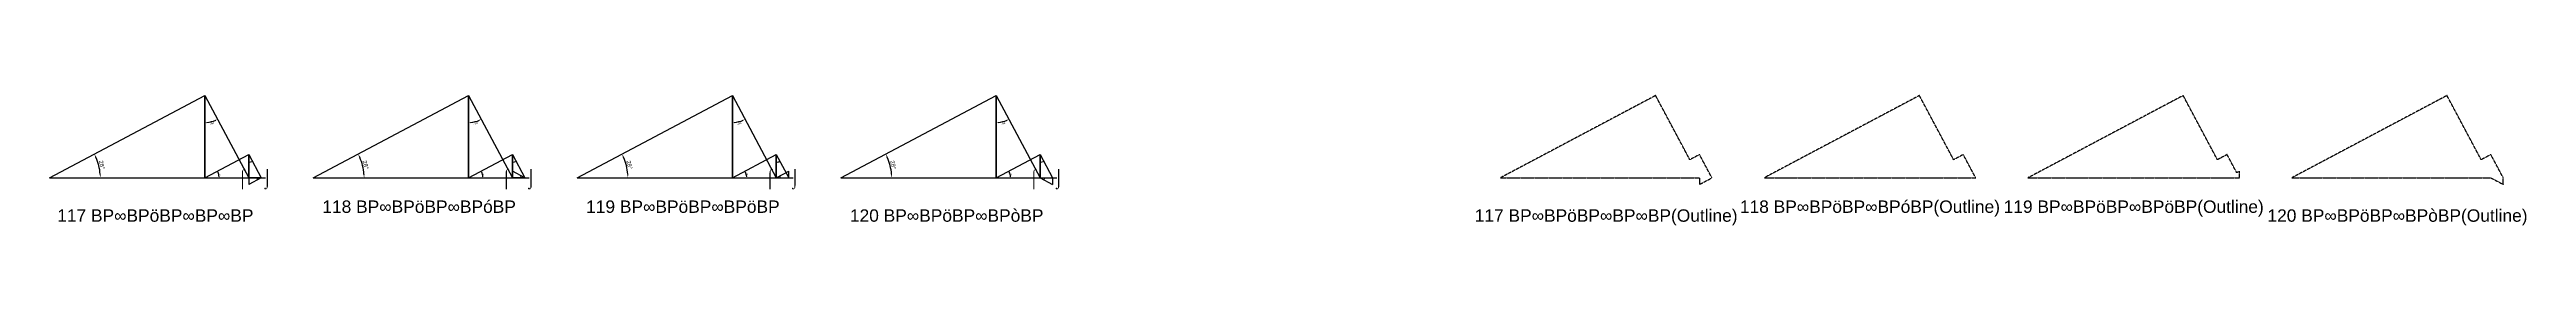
# Model space of a CAD drawing. Header units: millimetres. Extents: x 130908 to 599272, y -2842299 to 24518.
# Drawn here: x 181873 to 421155, y -1032867 to -1020278 of the extents above; entities that cross this region are included whole.
import ezdxf
from ezdxf.enums import TextEntityAlignment as Align

# ---------------------------------------------------------------- set-up
doc = ezdxf.new("R2010")
doc.units = ezdxf.units.MM
doc.header["$PDMODE"] = 35
doc.linetypes.add('DASHED', pattern=[19.05, 12.7, -6.35])
for name, color, linetype in [('BASE', 170, 'Continuous'), ('HYPOTENUSE', 20, 'Continuous'), ('PERPENDICULAR', 90, 'Continuous')]:
    doc.layers.add(name, color=color, linetype=linetype)
doc.styles.add('Arial', font='arial.ttf')
doc.dimstyles.new('ISO-25', dxfattribs={"dimtxt": 250, "dimasz": 100, "dimexe": 1.25, "dimexo": 0.625, "dimgap": 100, "dimtad": 1, "dimdec": 0, "dimtxsty": 'Arial', "dimcen": 2.5, "dimadec": 0, "dimazin": 0, "dimtfac": 1, "dimtdec": 0, "dimtmove": 0, "dimatfit": 3, "dimfxl": 1, "dimarcsym": 0})

# ---------------------------------------------------------------- blocks, each defined once
blk = doc.blocks.new('*D2')
at = {"color": 0, "lineweight": -2, "ltscale": 100, "transparency": 16777216}
blk.add_arc((0, 0), 4906, 4.08845, 23.91155, dxfattribs=at)
at = {"color": 0, "ltscale": 100, "transparency": 16777216}
for points in [[(4432, 1963), (4537, 2014), (4332, 2303)], [(4952, 352), (4835, 348), (4906, 0)]]:
    blk.add_solid(points, dxfattribs=at)
at = {"layer": 'Defpoints', "color": 0, "ltscale": 100, "transparency": 16777216}
for p in [(15000, 7976), (0, 0), (0, 0), (4841, 796), (15000, 0)]:
    blk.add_point(p, dxfattribs=at)
at = {"color": 0, "ltscale": 100, "transparency": 16777216, "insert": (5055, 1260), "char_height": 400, "attachment_point": 5, "rotation": 284, "style": 'Arial'}
blk.add_mtext('28°', dxfattribs=at)
blk = doc.blocks.new('GTN')
at = {"layer": 'BASE'}
blk.add_line((0, 0), (15000, 0), dxfattribs=at)
at = {"layer": 'HYPOTENUSE'}
blk.add_line((0, 0), (15000, 7975.6), dxfattribs=at)
at = {"layer": 'PERPENDICULAR'}
blk.add_line((15000, 0), (15000, 7975.6), dxfattribs=at)
at = {"color": 4, "ltscale": 100}
dim = blk.add_angular_dim_2l(base=(4841, 795.6), line1=((0, 0), (15000, 0)), line2=((0, 0), (15000, 7975.6)), dimstyle='ISO-25', override={"dimtxt": 400, "dimasz": 350, "dimgap": 100}, dxfattribs=at)
dim.commit()
dim.dimension.update_dxf_attribs({"geometry": '*D2', "text_midpoint": (5055.4, 1260.5)})

msp = doc.modelspace()

# ---------------------------------------------------------------- linework, layer by layer
at = {"linetype": 'DASHED', "ltscale": 70}
for p, q in [((200515, -1028254), (202912, -1028254)), ((225997, -1028254), (228395, -1028254)), ((251480, -1028254), (253878, -1028254)), ((276963, -1028254), (279361, -1028254))]:
    msp.add_line(p, q, dxfattribs=at)
at = {"linetype": 'DASHED'}
for points in [[(340335, -1026496), (337029, -1020278), (322029, -1028254), (341270, -1028254), (341270, -1028891), (342469, -1028254), (341270, -1025999)], [(347512, -1028254), (367951, -1028254), (366752, -1025999), (365818, -1026496), (362512, -1020278)], [(393170, -1027757), (392235, -1025999), (391301, -1026496), (387995, -1020278), (372995, -1028254), (393434, -1028254), (393434, -1027616)], [(416783, -1026496), (413477, -1020278), (398477, -1028254), (417718, -1028254), (418917, -1028891), (418917, -1028254), (417718, -1025999)]]:
    msp.add_lwpolyline(points, close=True, dxfattribs=at)

# ---------------------------------------------------------------- block references
for p in [(181873, -1028254), (207356, -1028254), (232839, -1028254), (258322, -1028254)]:
    msp.add_blockref('GTN', p, dxfattribs=at)
at = {"linetype": 'DASHED', "ltscale": 100}
for p, xscale, yscale, zscale, rotation in [((196873, -1020278), 0.531709431661479, 0.531709431661479, 0.531709431661479, 270), ((222356, -1020278), 0.531709431661479, 0.531709431661479, 0.531709431661479, 270), ((247839, -1020278), 0.531709431661479, 0.531709431661479, 0.531709431661479, 270), ((273322, -1020278), 0.531709431661479, 0.531709431661479, 0.531709431661479, 270), ((201114, -1025999), 0.150322189285358, 0.150322189285358, 0.150322189285358, 270), ((226597, -1025999), 0.150322189285358, 0.150322189285358, 0.150322189285358, 270), ((252080, -1025999), 0.150322189285358, 0.150322189285358, 0.150322189285358, 270), ((277563, -1025999), 0.150322189285358, 0.150322189285358, 0.150322189285358, 270), ((202313, -1028254), 0.07992772583102702, 0.07992772583102702, 0.07992772583102702, 180), ((277563, -1028254), -0.07992772583102702, 0.07992772583102702, 0.07992772583102702, 180)]:
    msp.add_blockref('GTN', p, dxfattribs=dict(at, xscale=xscale, yscale=yscale, zscale=zscale, rotation=rotation))
for p, xscale, yscale, zscale in [((196873, -1028254), 0.282714919717773, 0.282714919717773, 0.282714919717773), ((222356, -1028254), 0.282714919717773, 0.282714919717773, 0.282714919717773), ((247839, -1028254), 0.282714919717773, 0.282714919717773, 0.282714919717773), ((273322, -1028254), 0.282714919717773, 0.282714919717773, 0.282714919717773), ((227796, -1028254), -0.07992772583102702, 0.07992772583102702, 0.07992772583102702), ((252080, -1028254), 0.07992772583102702, 0.07992772583102702, 0.07992772583102702)]:
    msp.add_blockref('GTN', p, dxfattribs=dict(at, xscale=xscale, yscale=yscale, zscale=zscale))

# ---------------------------------------------------------------- texts
at = {"linetype": 'DASHED', "ltscale": 100, "style": 'Arial'}
for s, p in [('⌠', (200515, -1028254)), ('⌡', (202912, -1028254)), ('⌠', (225997, -1028254)), ('⌡', (228395, -1028254)), ('⌠', (251480, -1028254)), ('⌡', (253878, -1028254)), ('⌠', (276963, -1028254)), ('⌡', (279361, -1028254)), ('118 BP∞BPöBP∞BPóBP', (217576, -1031045)), ('119 BP∞BPöBP∞BPöBP', (243059, -1031045)), ('120 BP∞BPöBP∞BPòBP', (268542, -1031906)), ('117 BP∞BPöBP∞BP∞BP(Outline)', (332249, -1031906)), ('118 BP∞BPöBP∞BPóBP(Outline)', (357732, -1031045)), ('119 BP∞BPöBP∞BPöBP(Outline)', (383214, -1031045)), ('120 BP∞BPöBP∞BPòBP(Outline)', (408697, -1031906)), ('117 BP∞BPöBP∞BP∞BP', (192093, -1031906))]:
    msp.add_text(s, height=1200, dxfattribs=at).set_placement(p, align=Align.MIDDLE_CENTER)

doc.saveas('drawing.dxf')
